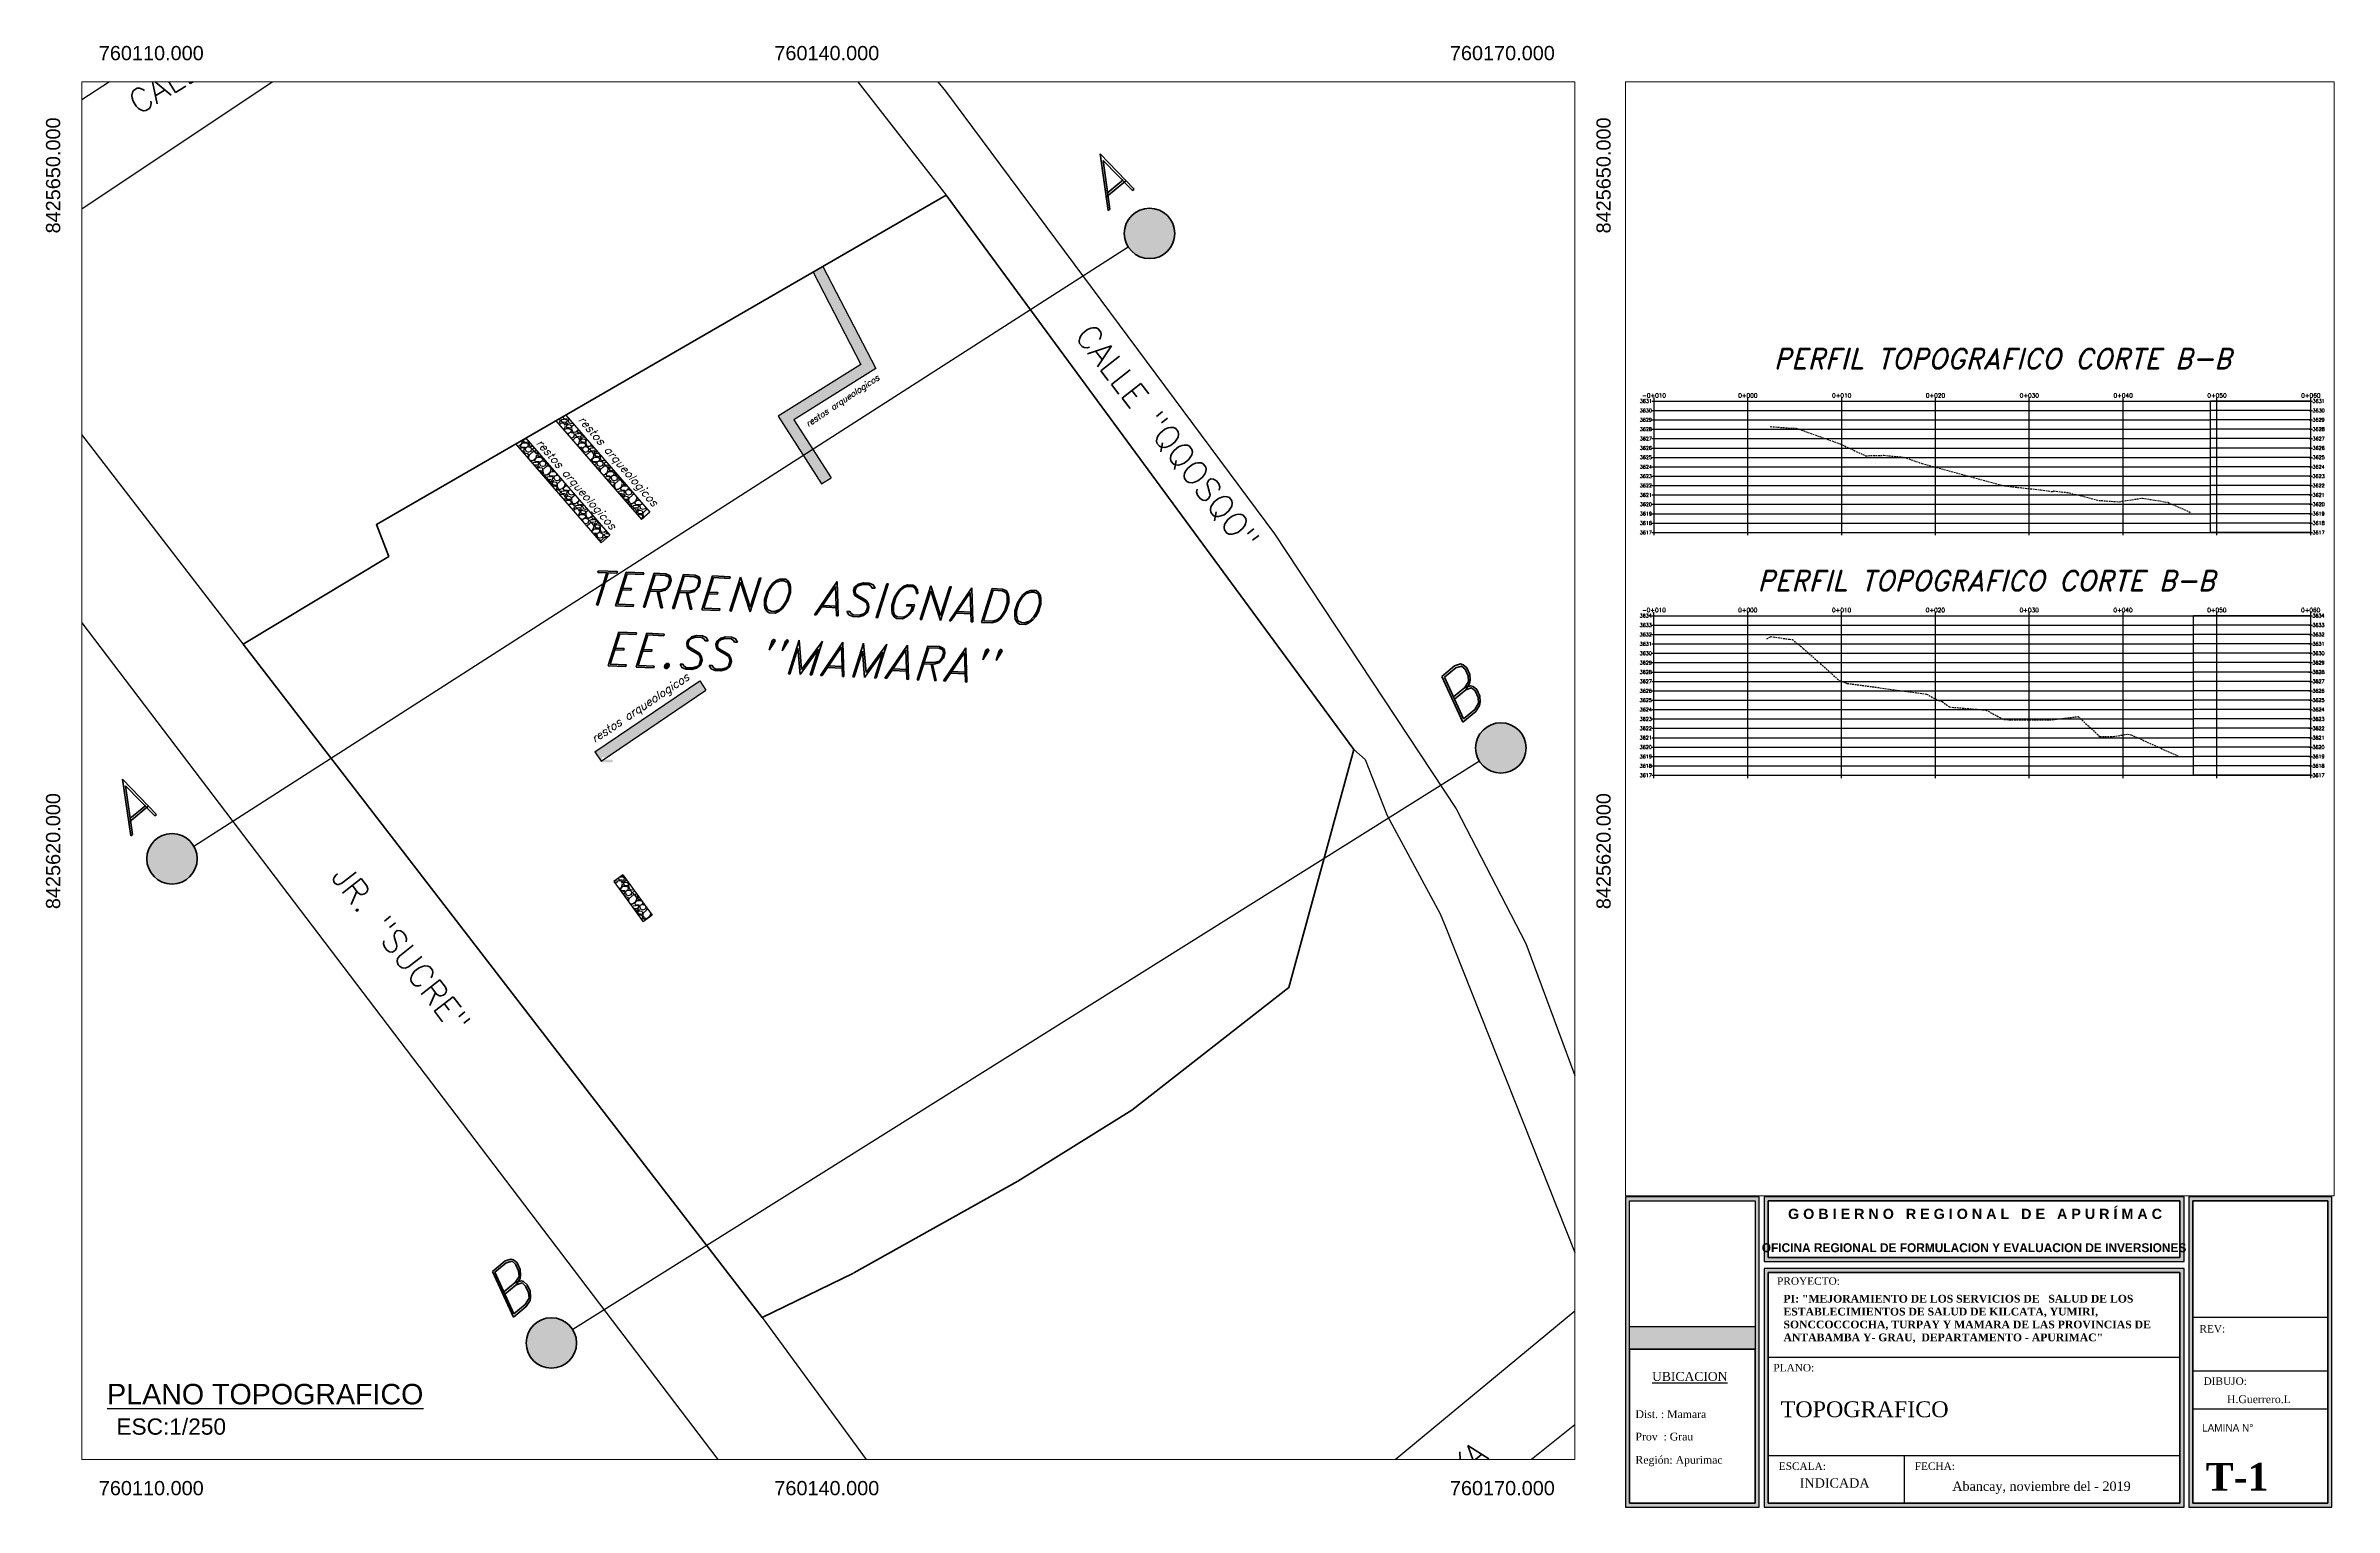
# Paper-space layout 'Layout1' of a CAD drawing. Header units: metres. Extents: x 2 to 408, y 0 to 260.
# The model-space entities are those that its viewports show. They can reach past a viewport. Long polylines and large blocks are cut down to what shows.
import ezdxf
from ezdxf.enums import TextEntityAlignment as Align

# ---------------------------------------------------------------- set-up
doc = ezdxf.new("R2010")
doc.units = ezdxf.units.M
doc.linetypes.add('DASHED', pattern=[0.75, 0.5, -0.25])
for name, color, linetype in [('$AUDIT-BAD-LAYER', 7, 'Continuous'), ('C-ROAD-PROF', 1, 'DASHED'), ('C-ROAD-PROF-GRID-GEOM', 5, 'Continuous'), ('C-ROAD-PROF-GRID-MAJR', 8, 'Continuous'), ('C-ROAD-PROF-TEXT', 11, 'Continuous'), ('C-ROAD-PROF-TITL', 11, 'Continuous'), ('C-ROAD-PROF-TTLB', 5, 'Continuous'), ('NOMBRE', 40, 'Continuous'), ('TEXTOS-CHICOS-03', 3, 'Continuous')]:
    doc.layers.add(name, color=color, linetype=linetype)
for name, color, linetype, lineweight in [('0_Pen_No__1', 7, 'Continuous', 13), ('2D Drafting - General_Pen_No__1', 7, 'Continuous', 13), ('PERIMETRO 01', 7, 'Continuous', 50), ('PLUMA 02', 51, 'Continuous', 20), ('Texto calles', 7, 'Continuous', 18), ('Texto_Pen_No__21', 7, 'Continuous', 35)]:
    doc.layers.add(name, color=color, linetype=linetype, lineweight=lineweight)
doc.layers.add('2D Drafting - General_Pen_No__102', color=7, linetype='Continuous', lineweight=13, true_color=0xcccccc)
doc.layers.add('TEXTOS-GRANDES-06', color=6, linetype='Continuous', lineweight=25, plot=False)
doc.styles.add('ambiente', font='romand.shx', dxfattribs={"oblique": 15})
doc.styles.add('ARIAL', font='arial.ttf')
doc.styles.add('Dutch801 XBd BT', font='dutcheb.ttf', dxfattribs={"height": 0.2})
doc.styles.add('GENERATED_STYLE_7', font='GOTHIC.TTF')
doc.styles.get("Standard").update_dxf_attribs({"font": 'simplex.shx'})
pattern_1 = [(228.0127875, (0.4572, 0.635), (-5.08000000039895, -5.71499999964545), [0.08543036, -8.45762090989]), (184.969741, (0.40005, 0.5715), (7.61999999698513, 0.63500003617448), [0.14660118, -14.51351222338]), (132.5104471, (0.254, 0.5588), (6.35000000268187, -6.98499999756149), [0.10337038, -10.233680698525]), (267.273689, (0.00635, 0.40005), (0.63500000132993, 12.69999999993328), [0.13350113, -13.216609356434]), (292.83365418, (0, 0.2667), (-3.17500000026585, 7.61999999988887), [0.130908425, -12.959951936336]), (357.273689, (0.0508, 0.14605), (-12.69999999993328, 0.63500000132993), [0.13350113, -13.216609356434]), (37.69424047, (0.18415, 0.1397), (-8.254999999633974, -6.350000000475103), [0.176548415, -17.47827882856]), (72.25532837, (0.32385, 0.24765), (4.445000001194823, 13.96999999961971), [0.16667988, -16.501314150476]), (121.42956562, (0.37465, 0.4064), (-5.08000000072078, 8.2549999995565), [0.13395325, -13.26138642468]), (175.2363583, (0.3048, 0.5207), (6.98499999989988, -0.6350000010973), [0.15292832, -7.4934842375]), (222.3974378, (0.1524, 0.5334), (-7.619999999756165, -6.985000000266), [0.19776948, -19.579193128044]), (138.81407483, (0.635, 0.3937), (-4.44499999973338, 3.8100000003098), [0.067501135, -6.682641456086]), (171.4692344, (0.5842, 0.43815), (8.25500000022241, -1.26999999855934), [0.128420495, -12.71365974926]), (225, (0.4572, 0.4572), (-9e-17, -0.635), [0.089802335, -0.808223277107]), (203.19859051, (0.41275, 0.5334), (3.1750000000865, 1.2699999997773), [0.04836033, -4.787655592223]), (291.80140949, (0.3683, 0.51435), (-0.6350000001329, 1.9049999999557), [0.068391405, -3.3511882475]), (30.96375653, (0.3937, 0.45085), (1.9050000000466, 1.2699999999303), [0.111079915, -3.591574538227]), (161.56505118, (0.48895, 0.508), (1.270000000033, -0.6349999999334), [0.080321785, -1.927724529207]), (16.389540334, (0, 0.51435), (6.35000000000004, 1.90500000000006), [0.112522, -11.139706668135]), (70.34617594, (0.10795, 0.5461), (-2.54000000023233, -6.9849999999176), [0.094399735, -9.34555391955]), (293.19859051, (0.48895, 0.635), (-1.2699999997783, 3.1750000000888), [0.096720025, -4.739295897223]), (343.61045967, (0.52705, 0.5461), (-6.35000000013307, 1.90499999955571), [0.112522, -11.139706668135]), (339.44395478, (0, 0.12065), (-3.17499999999997, 1.27000000000005), [0.1085088, -5.316933578277]), (294.7751406, (0.1016, 0.08255), (-3.17500000377923, 6.98499999828181), [0.09091803, -9.00089834518]), (66.80140949, (0.4953, 0), (1.2699999998006, 3.1750000000798), [0.096720025, -4.739295897223]), (17.35402464, (0.5334, 0.0889), (-8.25499999983576, -2.54000000053312), [0.106445685, -10.53809399505]), (69.44395478, (0.18415, 0), (-1.2700000000221, -3.17499999999116), [0.0542544, -5.371187978277]), (101.309932474, (0.4572, 0), (-0.6350000000001, 2.5400000000001), [0.03237865, -3.20549874113]), (165.963756532, (0.45085, 0.03175), (1.905, -0.635), [0.130908425, -2.487263647267]), (186.00900596, (0.32385, 0.0635), (6.34999999996634, 0.63500000033234), [0.12131675, -12.010341215834]), (303.69006753, (0.3937, 0.3937), (-0.6350000000882, 1.269999999956), [0.09158097, -2.19794408992]), (353.15722659, (0.4445, 0.3175), (10.79500000006642, -1.26999999943485), [0.15988919, -15.82900226626]), (60.9453959, (0.60325, 0.29845), (-2.5400000000699, -4.44499999996006), [0.06537706, -6.472348079527]), (90, (0.635, 0.3556), (-0.635, 0.635), [0.0381, -0.5969]), (120.25643716, (0.31115, 0.08255), (2.5399999996893, -4.44500000017745), [0.08821674, -8.7334851933]), (48.0127875, (0.2667, 0.15875), (5.08000000041883, 5.71499999962755), [0.17086072, -8.37219054989]), (0, (0.381, 0.28575), (0.635, 0.635), [0.1651, -0.4699]), (325.3048465, (0.5461, 0.28575), (6.35000000240538, -4.44499999656364), [0.10040239, -9.939829181035]), (254.0546041, (0.62865, 0.2286), (-0.6349999999556, -2.5400000000112), [0.09245727, -4.530412509693]), (207.64597536, (0.60325, 0.1397), (-12.06500000044334, -6.34999999915769), [0.150536275, -14.903116105734]), (175.42607874, (0.4699, 0.06985), (-8.25499999999971, 0.63499999999987), [0.159257365, -15.76646161406])]

# ---------------------------------------------------------------- blocks, each defined once
blk = doc.blocks.new('*U136')
at = {"layer": 'C-ROAD-PROF', "color": 1, "linetype": 'DASHED', "lineweight": -3}
for p, q in [((760209.49, 8425653.69), (760211.63, 8425653.53)), ((760211.63, 8425653.53), (760212.23, 8425653.53)), ((760212.23, 8425653.53), (760216.92, 8425651.85)), ((760216.92, 8425651.85), (760219.63, 8425650.58)), ((760219.63, 8425650.58), (760221.6, 8425650.63)), ((760221.6, 8425650.63), (760223.74, 8425650.43)), ((760223.74, 8425650.43), (760225.65, 8425649.76)), ((760225.65, 8425649.76), (760234.5, 8425647.36)), ((760234.5, 8425647.36), (760238.31, 8425646.95)), ((760238.31, 8425646.95), (760239.6, 8425646.75)), ((760239.6, 8425646.75), (760239.7, 8425646.83)), ((760239.7, 8425646.83), (760241.35, 8425646.64)), ((760241.35, 8425646.64), (760244.49, 8425645.83)), ((760244.49, 8425645.83), (760246.67, 8425645.67)), ((760246.67, 8425645.67), (760246.97, 8425645.73)), ((760246.97, 8425645.73), (760249.15, 8425646.07)), ((760249.15, 8425646.07), (760251.87, 8425645.62)), ((760251.87, 8425645.62), (760254.34, 8425644.51))]:
    blk.add_line(p, q, dxfattribs=at)
blk = doc.blocks.new('*U137')
at = {"layer": 'C-ROAD-PROF', "color": 1, "linetype": 'DASHED', "lineweight": -3}
for p, q in [((760211.51, 8425626.2), (760211.92, 8425626.44)), ((760211.92, 8425626.44), (760213.95, 8425626.16)), ((760213.95, 8425626.16), (760214.24, 8425626.13)), ((760214.24, 8425626.13), (760215.4, 8425625.19)), ((760215.4, 8425625.19), (760219.22, 8425621.78)), ((760219.22, 8425621.78), (760220.09, 8425621.46)), ((760220.09, 8425621.46), (760228.55, 8425620.31)), ((760228.55, 8425620.31), (760229.8, 8425619.63)), ((760229.8, 8425619.63), (760230.2, 8425619.52)), ((760230.2, 8425619.52), (760230.99, 8425618.94)), ((760230.99, 8425618.94), (760234.86, 8425618.62)), ((760234.86, 8425618.62), (760236.79, 8425617.59)), ((760241.95, 8425617.58), (760244.7, 8425617.92)), ((760244.7, 8425617.92), (760247.02, 8425615.79)), ((760236.79, 8425617.59), (760241.95, 8425617.58)), ((760247.02, 8425615.79), (760248.43, 8425615.8)), ((760248.43, 8425615.8), (760249.98, 8425616.04)), ((760249.98, 8425616.04), (760250.33, 8425615.98)), ((760250.33, 8425615.98), (760255.36, 8425613.71))]:
    blk.add_line(p, q, dxfattribs=at)

msp = doc.modelspace()

# ---------------------------------------------------------------- hatches: boundary and pattern name
h = msp.add_hatch()
h.set_pattern_fill('GRAVEL', color=256, scale=0.025)
h.set_pattern_definition(pattern_1)
h.paths.add_polyline_path([(760141.51566, 8425641.60399), (760137.84245, 8425639.30732), (760139.76827, 8425636.3006), (760140.17431, 8425636.56067), (760140.17431, 8425636.5937), (760138.54573, 8425639.13635), (760138.52112, 8425639.13635), (760138.52112, 8425639.16635), (760138.56011, 8425639.16635), (760142.15684, 8425641.4152), (760142.15684, 8425641.43958), (760142.16407, 8425641.43958), (760139.832, 8425645.93857), (760139.79826, 8425645.93857), (760139.39085, 8425645.70315)])
h.paths.add_polyline_path([(760134.63434, 8425627.14297), (760134.35439, 8425627.55725), (760129.70392, 8425624.41468), (760129.98387, 8425624.0004)])
edge = h.paths.add_edge_path()
edge.add_line((760129.96887, 8425623.9854), (760129.96887, 8425624.0154))
edge.add_line((760129.96887, 8425624.0154), (760129.99887, 8425624.0154))
edge.add_line((760129.99887, 8425624.0154), (760129.99887, 8425623.9854))
edge.add_line((760129.99887, 8425623.9854), (760129.96887, 8425623.9854))
edge.add_line((760129.95387, 8425624.0004), (760130.01387, 8425624.0004))
edge.add_line((760129.98387, 8425623.9704), (760129.98387, 8425624.0304))
edge.add_line((760130.01012, 8425624.04915), (760130.16905, 8425624.04915))
edge.add_line((760130.16905, 8425624.04915), (760130.16905, 8425624.16165))
edge.add_line((760130.16905, 8425624.16165), (760130.01012, 8425624.16165))
edge.add_line((760130.01012, 8425624.16165), (760130.01012, 8425624.04915))
edge.add_line((760130.01012, 8425623.94415), (760130.49405, 8425623.94415))
edge.add_line((760130.49405, 8425623.94415), (760130.49405, 8425624.05665))
edge.add_line((760130.49405, 8425624.05665), (760130.01012, 8425624.05665))
edge.add_line((760130.01012, 8425624.05665), (760130.01012, 8425623.94415))
h = msp.add_hatch()
h.set_pattern_fill('GRAVEL', color=256, scale=0.025)
h.set_pattern_definition(pattern_1)
h.paths.add_polyline_path([(760128.41343, 8425639.35995), (760127.97259, 8425639.10522), (760131.76797, 8425634.72377), (760132.14589, 8425635.05114)])
h.paths.add_polyline_path([(760126.63046, 8425638.32968), (760126.18962, 8425638.07494), (760129.985, 8425633.6935), (760130.36292, 8425634.02087)])
h = msp.add_hatch()
h.set_pattern_fill('GRAVEL', color=256, scale=0.025)
h.set_pattern_definition(pattern_1)
h.paths.add_polyline_path([(760130.94249, 8425618.94594), (760130.75543, 8425618.80965), (760130.75543, 8425618.78373), (760130.71984, 8425618.78373), (760130.53836, 8425618.65151), (760131.83995, 8425616.86495), (760132.02701, 8425617.00124), (760132.02701, 8425617.02716), (760132.0626, 8425617.02716), (760132.24408, 8425617.15937)])
at = {"layer": 'PERIMETRO 01'}
h = msp.add_hatch(color=256, dxfattribs=at)
h.set_gradient(color1=(0, 0, 255), color2=(255, 255, 0), name='SPHERICAL')
h.paths.add_polyline_path([(760153.21192, 8425647.42436, 1), (760155.4511, 8425647.42436, 1)])
h = msp.add_hatch(color=256, dxfattribs=at)
h.set_gradient(color1=(0, 0, 255), color2=(255, 255, 0), name='SPHERICAL')
h.paths.add_polyline_path([(760168.81311, 8425624.58095, 1), (760171.05229, 8425624.58095, 1)])
h = msp.add_hatch(color=256, dxfattribs=at)
h.set_gradient(color1=(0, 0, 255), color2=(255, 255, 0), name='SPHERICAL')
h.paths.add_polyline_path([(760109.80172, 8425619.65888, 1), (760112.04091, 8425619.65888, 1)])
h = msp.add_hatch(color=256, dxfattribs=at)
h.set_gradient(color1=(0, 0, 255), color2=(255, 255, 0), name='SPHERICAL')
h.paths.add_polyline_path([(760126.6483, 8425598.16352, 1), (760128.88748, 8425598.16352, 1)])

# ---------------------------------------------------------------- linework, layer by layer
msp.add_line((760132.4847, 8425665.56438, 3621.986), (760145.30496, 8425649.12057))
at = {"flags": 128}
for points in [[(760101.56434, 8425649.85893), (760098.27898, 8425649.85893), (760053.81925, 8425706.2764), (760085.09097, 8425727.95457), (760131.28152, 8425669.25539), (760101.56434, 8425649.85893)], [(760061.71359, 8425618.37807), (760132.4847, 8425665.56438)], [(760137.13196, 8425599.29172), (760101.81558, 8425645.11589), (760132.4847, 8425665.56438)], [(760153.38905, 8425646.82), (760111.89509, 8425620.21136)], [(760097.64397, 8425642.33449), (760145.20137, 8425579.78466), (760111.80656, 8425560.13923), (760061.71359, 8425618.37807), (760097.50225, 8425642.24)], [(760127.97259, 8425639.10522), (760131.76797, 8425634.72377)], [(760128.41343, 8425639.35995), (760132.14589, 8425635.05114)], [(760126.18962, 8425638.07494), (760129.985, 8425633.6935)], [(760126.63046, 8425638.32968), (760130.36292, 8425634.02087)], [(760132.14589, 8425635.05114), (760131.76797, 8425634.72377)], [(760130.36292, 8425634.02087), (760129.985, 8425633.6935)], [(760168.98391, 8425623.98658), (760128.71527, 8425598.76013)], [(760137.13196, 8425599.29172), (760149.45069, 8425582.4439), (760152.47402, 8425582.4439), (760173.9994, 8425600.22568)], [(760177.66956, 8425598.06059), (760152.27056, 8425577.84847), (760165.09682, 8425555.91305), (760180.32175, 8425543.94341), (760197.34739, 8425523.61735)]]:
    msp.add_lwpolyline(points, dxfattribs=at)
for points, elevation in [([(760134.53176, 8425667.09098), (760145.26791, 8425653.74142), (760159.88407, 8425634.09039), (760167.94997, 8425621.87393), (760171.04557, 8425615.8973), (760177.66956, 8425598.06059)], 3622.351), ([(760139.39085, 8425645.70315), (760141.51566, 8425641.60399)], 3625.367), ([(760139.82422, 8425645.95357), (760142.17184, 8425641.42458)], 3625.367), ([(760141.51566, 8425641.60399), (760137.84245, 8425639.30732), (760139.76827, 8425636.3006)], 3625.321), ([(760142.17184, 8425641.42458), (760138.53612, 8425639.15135), (760140.18931, 8425636.57028)], 3625.321), ([(760139.76827, 8425636.3006), (760140.18931, 8425636.57028)], 3625.321), ([(760129.70392, 8425624.41468), (760134.35439, 8425627.55725)], 3620.337), ([(760129.98387, 8425624.0004), (760134.63434, 8425627.14297)], 3620.337), ([(760134.35439, 8425627.55725), (760134.63434, 8425627.14297)], 3620.337), ([(760129.70392, 8425624.41468), (760129.98387, 8425624.0004)], 3620.337), ([(760163.40083, 8425624.50628), (760163.91102, 8425624.06715), (760164.88263, 8425621.58764), (760167.24499, 8425617.21707), (760167.48335, 8425616.60485), (760173.9994, 8425600.22568)], 3621.986), ([(760130.94249, 8425618.94594), (760130.53836, 8425618.65151)], 3619.85), ([(760130.53836, 8425618.65151), (760131.83995, 8425616.86495)], 3619.85), ([(760130.94249, 8425618.94594), (760132.24408, 8425617.15937)], 3619.85), ([(760132.24408, 8425617.15937), (760131.83995, 8425616.86495)], 3619.85)]:
    msp.add_lwpolyline(points, dxfattribs=dict(at, elevation=elevation))
at = {"layer": 'C-ROAD-PROF-GRID-GEOM', "color": 5, "linetype": 'Continuous', "lineweight": -3}
for p, q in [((760207.09687, 8425642.40715), (760207.09687, 8425656.40715)), ((760256.38955, 8425642.40715), (760256.38955, 8425656.40715)), ((760207.08292, 8425616.53747), (760207.08292, 8425633.53747)), ((760254.60067, 8425616.53747), (760254.60067, 8425633.53747))]:
    msp.add_line(p, q, dxfattribs=at)
at = {"layer": 'C-ROAD-PROF-GRID-MAJR', "color": 8, "linetype": 'Continuous', "lineweight": -3}
for p, q in [((760197.09687, 8425656.40715), (760207.09687, 8425656.40715)), ((760197.09687, 8425642.40715), (760197.09687, 8425656.40715)), ((760207.09687, 8425656.40715), (760256.38955, 8425656.40715)), ((760207.09687, 8425642.40715), (760207.09687, 8425656.40715)), ((760217.09687, 8425642.40715), (760217.09687, 8425656.40715)), ((760227.09687, 8425642.40715), (760227.09687, 8425656.40715)), ((760237.09687, 8425642.40715), (760237.09687, 8425656.40715)), ((760247.09687, 8425642.40715), (760247.09687, 8425656.40715)), ((760267.09687, 8425656.40715), (760256.38955, 8425656.40715)), ((760257.09687, 8425642.40715), (760257.09687, 8425656.40715)), ((760267.09687, 8425642.40715), (760267.09687, 8425656.40715)), ((760197.09687, 8425655.40715), (760207.09687, 8425655.40715)), ((760207.09687, 8425655.40715), (760256.38955, 8425655.40715)), ((760267.09687, 8425655.40715), (760256.38955, 8425655.40715)), ((760197.09687, 8425654.40715), (760207.09687, 8425654.40715)), ((760207.09687, 8425654.40715), (760256.38955, 8425654.40715)), ((760267.09687, 8425654.40715), (760256.38955, 8425654.40715)), ((760197.09687, 8425653.40715), (760207.09687, 8425653.40715)), ((760207.09687, 8425653.40715), (760256.38955, 8425653.40715)), ((760267.09687, 8425653.40715), (760256.38955, 8425653.40715)), ((760197.09687, 8425652.40715), (760207.09687, 8425652.40715)), ((760207.09687, 8425652.40715), (760256.38955, 8425652.40715)), ((760267.09687, 8425652.40715), (760256.38955, 8425652.40715)), ((760197.09687, 8425651.40715), (760207.09687, 8425651.40715)), ((760207.09687, 8425651.40715), (760256.38955, 8425651.40715)), ((760267.09687, 8425651.40715), (760256.38955, 8425651.40715)), ((760197.09687, 8425650.40715), (760207.09687, 8425650.40715)), ((760207.09687, 8425650.40715), (760256.38955, 8425650.40715)), ((760267.09687, 8425650.40715), (760256.38955, 8425650.40715)), ((760197.09687, 8425649.40715), (760207.09687, 8425649.40715)), ((760207.09687, 8425649.40715), (760256.38955, 8425649.40715)), ((760267.09687, 8425649.40715), (760256.38955, 8425649.40715)), ((760197.09687, 8425648.40715), (760207.09687, 8425648.40715)), ((760207.09687, 8425648.40715), (760256.38955, 8425648.40715)), ((760267.09687, 8425648.40715), (760256.38955, 8425648.40715)), ((760197.09687, 8425647.40715), (760207.09687, 8425647.40715)), ((760207.09687, 8425647.40715), (760256.38955, 8425647.40715)), ((760267.09687, 8425647.40715), (760256.38955, 8425647.40715)), ((760197.09687, 8425646.40715), (760207.09687, 8425646.40715)), ((760207.09687, 8425646.40715), (760256.38955, 8425646.40715)), ((760267.09687, 8425646.40715), (760256.38955, 8425646.40715)), ((760197.09687, 8425645.40715), (760207.09687, 8425645.40715)), ((760207.09687, 8425645.40715), (760256.38955, 8425645.40715)), ((760267.09687, 8425645.40715), (760256.38955, 8425645.40715)), ((760197.09687, 8425644.40715), (760207.09687, 8425644.40715)), ((760207.09687, 8425644.40715), (760256.38955, 8425644.40715)), ((760267.09687, 8425644.40715), (760256.38955, 8425644.40715)), ((760197.09687, 8425643.40715), (760207.09687, 8425643.40715)), ((760207.09687, 8425643.40715), (760256.38955, 8425643.40715)), ((760267.09687, 8425643.40715), (760256.38955, 8425643.40715)), ((760197.09687, 8425642.40715), (760207.09687, 8425642.40715)), ((760207.09687, 8425642.40715), (760256.38955, 8425642.40715)), ((760267.09687, 8425642.40715), (760256.38955, 8425642.40715)), ((760197.08292, 8425633.53747), (760207.08292, 8425633.53747)), ((760197.08292, 8425616.53747), (760197.08292, 8425633.53747)), ((760207.08292, 8425633.53747), (760254.60067, 8425633.53747)), ((760207.08292, 8425616.53747), (760207.08292, 8425633.53747)), ((760217.08292, 8425616.53747), (760217.08292, 8425633.53747)), ((760227.08292, 8425616.53747), (760227.08292, 8425633.53747)), ((760237.08292, 8425616.53747), (760237.08292, 8425633.53747)), ((760247.08292, 8425616.53747), (760247.08292, 8425633.53747)), ((760267.08292, 8425633.53747), (760254.60067, 8425633.53747)), ((760257.08292, 8425616.53747), (760257.08292, 8425633.53747)), ((760267.08292, 8425616.53747), (760267.08292, 8425633.53747)), ((760197.08292, 8425632.53747), (760207.08292, 8425632.53747)), ((760207.08292, 8425632.53747), (760254.60067, 8425632.53747)), ((760267.08292, 8425632.53747), (760254.60067, 8425632.53747)), ((760197.08292, 8425631.53747), (760207.08292, 8425631.53747)), ((760207.08292, 8425631.53747), (760254.60067, 8425631.53747)), ((760267.08292, 8425631.53747), (760254.60067, 8425631.53747)), ((760197.08292, 8425630.53747), (760207.08292, 8425630.53747)), ((760207.08292, 8425630.53747), (760254.60067, 8425630.53747)), ((760267.08292, 8425630.53747), (760254.60067, 8425630.53747)), ((760197.08292, 8425629.53747), (760207.08292, 8425629.53747)), ((760207.08292, 8425629.53747), (760254.60067, 8425629.53747)), ((760267.08292, 8425629.53747), (760254.60067, 8425629.53747)), ((760197.08292, 8425628.53747), (760207.08292, 8425628.53747)), ((760207.08292, 8425628.53747), (760254.60067, 8425628.53747)), ((760267.08292, 8425628.53747), (760254.60067, 8425628.53747)), ((760197.08292, 8425627.53747), (760207.08292, 8425627.53747)), ((760207.08292, 8425627.53747), (760254.60067, 8425627.53747)), ((760267.08292, 8425627.53747), (760254.60067, 8425627.53747)), ((760197.08292, 8425626.53747), (760207.08292, 8425626.53747)), ((760207.08292, 8425626.53747), (760254.60067, 8425626.53747)), ((760267.08292, 8425626.53747), (760254.60067, 8425626.53747)), ((760197.08292, 8425625.53747), (760207.08292, 8425625.53747)), ((760207.08292, 8425625.53747), (760254.60067, 8425625.53747)), ((760267.08292, 8425625.53747), (760254.60067, 8425625.53747)), ((760197.08292, 8425624.53747), (760207.08292, 8425624.53747)), ((760207.08292, 8425624.53747), (760254.60067, 8425624.53747)), ((760267.08292, 8425624.53747), (760254.60067, 8425624.53747)), ((760197.08292, 8425623.53747), (760207.08292, 8425623.53747)), ((760207.08292, 8425623.53747), (760254.60067, 8425623.53747)), ((760267.08292, 8425623.53747), (760254.60067, 8425623.53747)), ((760197.08292, 8425622.53747), (760207.08292, 8425622.53747)), ((760207.08292, 8425622.53747), (760254.60067, 8425622.53747)), ((760267.08292, 8425622.53747), (760254.60067, 8425622.53747)), ((760197.08292, 8425621.53747), (760207.08292, 8425621.53747)), ((760207.08292, 8425621.53747), (760254.60067, 8425621.53747)), ((760267.08292, 8425621.53747), (760254.60067, 8425621.53747)), ((760197.08292, 8425620.53747), (760207.08292, 8425620.53747)), ((760207.08292, 8425620.53747), (760254.60067, 8425620.53747)), ((760267.08292, 8425620.53747), (760254.60067, 8425620.53747)), ((760197.08292, 8425619.53747), (760207.08292, 8425619.53747)), ((760207.08292, 8425619.53747), (760254.60067, 8425619.53747)), ((760267.08292, 8425619.53747), (760254.60067, 8425619.53747)), ((760197.08292, 8425618.53747), (760207.08292, 8425618.53747)), ((760207.08292, 8425618.53747), (760254.60067, 8425618.53747)), ((760267.08292, 8425618.53747), (760254.60067, 8425618.53747)), ((760197.08292, 8425617.53747), (760207.08292, 8425617.53747)), ((760207.08292, 8425617.53747), (760254.60067, 8425617.53747)), ((760267.08292, 8425617.53747), (760254.60067, 8425617.53747)), ((760197.08292, 8425616.53747), (760207.08292, 8425616.53747)), ((760207.08292, 8425616.53747), (760254.60067, 8425616.53747)), ((760267.08292, 8425616.53747), (760254.60067, 8425616.53747))]:
    msp.add_line(p, q, dxfattribs=at)
at = {"layer": 'C-ROAD-PROF-TEXT', "color": 11, "linetype": 'Continuous', "lineweight": -3}
for p, q in [((760196.87187, 8425656.40715), (760197.32187, 8425656.40715)), ((760197.09687, 8425656.03215), (760197.09687, 8425656.78215)), ((760199.09687, 8425656.36965), (760199.09687, 8425656.44465)), ((760201.09687, 8425656.36965), (760201.09687, 8425656.44465)), ((760203.09687, 8425656.36965), (760203.09687, 8425656.44465)), ((760205.09687, 8425656.36965), (760205.09687, 8425656.44465)), ((760207.09687, 8425656.03215), (760207.09687, 8425656.78215)), ((760209.09687, 8425656.36965), (760209.09687, 8425656.44465)), ((760211.09687, 8425656.36965), (760211.09687, 8425656.44465)), ((760213.09687, 8425656.36965), (760213.09687, 8425656.44465)), ((760215.09687, 8425656.36965), (760215.09687, 8425656.44465)), ((760217.09687, 8425656.03215), (760217.09687, 8425656.78215)), ((760219.09687, 8425656.36965), (760219.09687, 8425656.44465)), ((760221.09687, 8425656.36965), (760221.09687, 8425656.44465)), ((760223.09687, 8425656.36965), (760223.09687, 8425656.44465)), ((760225.09687, 8425656.36965), (760225.09687, 8425656.44465)), ((760227.09687, 8425656.03215), (760227.09687, 8425656.78215)), ((760229.09687, 8425656.36965), (760229.09687, 8425656.44465)), ((760231.09687, 8425656.36965), (760231.09687, 8425656.44465)), ((760233.09687, 8425656.36965), (760233.09687, 8425656.44465)), ((760235.09687, 8425656.36965), (760235.09687, 8425656.44465)), ((760237.09687, 8425656.03215), (760237.09687, 8425656.78215)), ((760239.09687, 8425656.36965), (760239.09687, 8425656.44465)), ((760241.09687, 8425656.36965), (760241.09687, 8425656.44465)), ((760243.09687, 8425656.36965), (760243.09687, 8425656.44465)), ((760245.09687, 8425656.36965), (760245.09687, 8425656.44465)), ((760247.09687, 8425656.03215), (760247.09687, 8425656.78215)), ((760249.09687, 8425656.36965), (760249.09687, 8425656.44465)), ((760251.09687, 8425656.36965), (760251.09687, 8425656.44465)), ((760253.09687, 8425656.36965), (760253.09687, 8425656.44465)), ((760255.09687, 8425656.36965), (760255.09687, 8425656.44465)), ((760257.09687, 8425656.03215), (760257.09687, 8425656.78215)), ((760259.09687, 8425656.36965), (760259.09687, 8425656.44465)), ((760261.09687, 8425656.36965), (760261.09687, 8425656.44465)), ((760263.09687, 8425656.36965), (760263.09687, 8425656.44465)), ((760265.09687, 8425656.36965), (760265.09687, 8425656.44465)), ((760266.90937, 8425656.40715), (760267.28437, 8425656.40715)), ((760267.09687, 8425656.03215), (760267.09687, 8425656.78215)), ((760196.87187, 8425655.40715), (760197.32187, 8425655.40715)), ((760197.05937, 8425656.15715), (760197.13437, 8425656.15715)), ((760197.05937, 8425655.90715), (760197.13437, 8425655.90715)), ((760197.05937, 8425655.65715), (760197.13437, 8425655.65715)), ((760266.90937, 8425655.40715), (760267.28437, 8425655.40715)), ((760267.05937, 8425656.15715), (760267.13437, 8425656.15715)), ((760267.05937, 8425655.90715), (760267.13437, 8425655.90715)), ((760267.05937, 8425655.65715), (760267.13437, 8425655.65715)), ((760196.87187, 8425654.40715), (760197.32187, 8425654.40715)), ((760197.05937, 8425655.15715), (760197.13437, 8425655.15715)), ((760197.05937, 8425654.90715), (760197.13437, 8425654.90715)), ((760197.05937, 8425654.65715), (760197.13437, 8425654.65715)), ((760266.90937, 8425654.40715), (760267.28437, 8425654.40715)), ((760267.05937, 8425655.15715), (760267.13437, 8425655.15715)), ((760267.05937, 8425654.90715), (760267.13437, 8425654.90715)), ((760267.05937, 8425654.65715), (760267.13437, 8425654.65715)), ((760196.87187, 8425653.40715), (760197.32187, 8425653.40715)), ((760197.05937, 8425654.15715), (760197.13437, 8425654.15715)), ((760197.05937, 8425653.90715), (760197.13437, 8425653.90715)), ((760197.05937, 8425653.65715), (760197.13437, 8425653.65715)), ((760266.90937, 8425653.40715), (760267.28437, 8425653.40715)), ((760267.05937, 8425654.15715), (760267.13437, 8425654.15715)), ((760267.05937, 8425653.90715), (760267.13437, 8425653.90715)), ((760267.05937, 8425653.65715), (760267.13437, 8425653.65715)), ((760196.87187, 8425652.40715), (760197.32187, 8425652.40715)), ((760197.05937, 8425653.15715), (760197.13437, 8425653.15715)), ((760197.05937, 8425652.90715), (760197.13437, 8425652.90715)), ((760197.05937, 8425652.65715), (760197.13437, 8425652.65715)), ((760266.90937, 8425652.40715), (760267.28437, 8425652.40715)), ((760267.05937, 8425653.15715), (760267.13437, 8425653.15715)), ((760267.05937, 8425652.90715), (760267.13437, 8425652.90715)), ((760267.05937, 8425652.65715), (760267.13437, 8425652.65715)), ((760196.87187, 8425651.40715), (760197.32187, 8425651.40715)), ((760197.05937, 8425652.15715), (760197.13437, 8425652.15715)), ((760197.05937, 8425651.90715), (760197.13437, 8425651.90715)), ((760197.05937, 8425651.65715), (760197.13437, 8425651.65715)), ((760266.90937, 8425651.40715), (760267.28437, 8425651.40715)), ((760267.05937, 8425652.15715), (760267.13437, 8425652.15715)), ((760267.05937, 8425651.90715), (760267.13437, 8425651.90715)), ((760267.05937, 8425651.65715), (760267.13437, 8425651.65715)), ((760196.87187, 8425650.40715), (760197.32187, 8425650.40715)), ((760197.05937, 8425651.15715), (760197.13437, 8425651.15715)), ((760197.05937, 8425650.90715), (760197.13437, 8425650.90715)), ((760197.05937, 8425650.65715), (760197.13437, 8425650.65715)), ((760197.05937, 8425650.15715), (760197.13437, 8425650.15715)), ((760266.90937, 8425650.40715), (760267.28437, 8425650.40715)), ((760267.05937, 8425651.15715), (760267.13437, 8425651.15715)), ((760267.05937, 8425650.90715), (760267.13437, 8425650.90715)), ((760267.05937, 8425650.65715), (760267.13437, 8425650.65715)), ((760267.05937, 8425650.15715), (760267.13437, 8425650.15715)), ((760196.87187, 8425649.40715), (760197.32187, 8425649.40715)), ((760197.05937, 8425649.90715), (760197.13437, 8425649.90715)), ((760197.05937, 8425649.65715), (760197.13437, 8425649.65715)), ((760197.05937, 8425649.15715), (760197.13437, 8425649.15715)), ((760266.90937, 8425649.40715), (760267.28437, 8425649.40715)), ((760267.05937, 8425649.90715), (760267.13437, 8425649.90715)), ((760267.05937, 8425649.65715), (760267.13437, 8425649.65715)), ((760267.05937, 8425649.15715), (760267.13437, 8425649.15715)), ((760196.87187, 8425648.40715), (760197.32187, 8425648.40715)), ((760197.05937, 8425648.90715), (760197.13437, 8425648.90715)), ((760197.05937, 8425648.65715), (760197.13437, 8425648.65715)), ((760197.05937, 8425648.15715), (760197.13437, 8425648.15715)), ((760266.90937, 8425648.40715), (760267.28437, 8425648.40715)), ((760267.05937, 8425648.90715), (760267.13437, 8425648.90715)), ((760267.05937, 8425648.65715), (760267.13437, 8425648.65715)), ((760267.05937, 8425648.15715), (760267.13437, 8425648.15715)), ((760196.87187, 8425647.40715), (760197.32187, 8425647.40715)), ((760197.05937, 8425647.90715), (760197.13437, 8425647.90715)), ((760197.05937, 8425647.65715), (760197.13437, 8425647.65715)), ((760197.05937, 8425647.15715), (760197.13437, 8425647.15715)), ((760266.90937, 8425647.40715), (760267.28437, 8425647.40715)), ((760267.05937, 8425647.90715), (760267.13437, 8425647.90715)), ((760267.05937, 8425647.65715), (760267.13437, 8425647.65715)), ((760267.05937, 8425647.15715), (760267.13437, 8425647.15715)), ((760196.87187, 8425646.40715), (760197.32187, 8425646.40715)), ((760197.05937, 8425646.90715), (760197.13437, 8425646.90715)), ((760197.05937, 8425646.65715), (760197.13437, 8425646.65715)), ((760197.05937, 8425646.15715), (760197.13437, 8425646.15715)), ((760266.90937, 8425646.40715), (760267.28437, 8425646.40715)), ((760267.05937, 8425646.90715), (760267.13437, 8425646.90715)), ((760267.05937, 8425646.65715), (760267.13437, 8425646.65715)), ((760267.05937, 8425646.15715), (760267.13437, 8425646.15715)), ((760196.87187, 8425645.40715), (760197.32187, 8425645.40715)), ((760197.05937, 8425645.90715), (760197.13437, 8425645.90715)), ((760197.05937, 8425645.65715), (760197.13437, 8425645.65715)), ((760197.05937, 8425645.15715), (760197.13437, 8425645.15715)), ((760266.90937, 8425645.40715), (760267.28437, 8425645.40715)), ((760267.05937, 8425645.90715), (760267.13437, 8425645.90715)), ((760267.05937, 8425645.65715), (760267.13437, 8425645.65715)), ((760267.05937, 8425645.15715), (760267.13437, 8425645.15715)), ((760196.87187, 8425644.40715), (760197.32187, 8425644.40715)), ((760197.05937, 8425644.90715), (760197.13437, 8425644.90715)), ((760197.05937, 8425644.65715), (760197.13437, 8425644.65715)), ((760197.05937, 8425644.15715), (760197.13437, 8425644.15715)), ((760266.90937, 8425644.40715), (760267.28437, 8425644.40715)), ((760267.05937, 8425644.90715), (760267.13437, 8425644.90715)), ((760267.05937, 8425644.65715), (760267.13437, 8425644.65715)), ((760267.05937, 8425644.15715), (760267.13437, 8425644.15715)), ((760196.87187, 8425643.40715), (760197.32187, 8425643.40715)), ((760197.05937, 8425643.90715), (760197.13437, 8425643.90715)), ((760197.05937, 8425643.65715), (760197.13437, 8425643.65715)), ((760197.05937, 8425643.15715), (760197.13437, 8425643.15715)), ((760266.90937, 8425643.40715), (760267.28437, 8425643.40715)), ((760267.05937, 8425643.90715), (760267.13437, 8425643.90715)), ((760267.05937, 8425643.65715), (760267.13437, 8425643.65715)), ((760267.05937, 8425643.15715), (760267.13437, 8425643.15715)), ((760196.87187, 8425642.40715), (760197.32187, 8425642.40715)), ((760197.05937, 8425642.90715), (760197.13437, 8425642.90715)), ((760197.05937, 8425642.65715), (760197.13437, 8425642.65715)), ((760197.09687, 8425642.10715), (760197.09687, 8425642.70715)), ((760199.09687, 8425642.36965), (760199.09687, 8425642.44465)), ((760201.09687, 8425642.36965), (760201.09687, 8425642.44465)), ((760203.09687, 8425642.36965), (760203.09687, 8425642.44465)), ((760205.09687, 8425642.36965), (760205.09687, 8425642.44465)), ((760207.09687, 8425642.10715), (760207.09687, 8425642.70715)), ((760209.09687, 8425642.36965), (760209.09687, 8425642.44465)), ((760211.09687, 8425642.36965), (760211.09687, 8425642.44465)), ((760213.09687, 8425642.36965), (760213.09687, 8425642.44465)), ((760215.09687, 8425642.36965), (760215.09687, 8425642.44465)), ((760217.09687, 8425642.10715), (760217.09687, 8425642.70715)), ((760219.09687, 8425642.36965), (760219.09687, 8425642.44465)), ((760221.09687, 8425642.36965), (760221.09687, 8425642.44465)), ((760223.09687, 8425642.36965), (760223.09687, 8425642.44465)), ((760225.09687, 8425642.36965), (760225.09687, 8425642.44465)), ((760227.09687, 8425642.10715), (760227.09687, 8425642.70715)), ((760229.09687, 8425642.36965), (760229.09687, 8425642.44465)), ((760231.09687, 8425642.36965), (760231.09687, 8425642.44465)), ((760233.09687, 8425642.36965), (760233.09687, 8425642.44465)), ((760235.09687, 8425642.36965), (760235.09687, 8425642.44465)), ((760237.09687, 8425642.10715), (760237.09687, 8425642.70715)), ((760239.09687, 8425642.36965), (760239.09687, 8425642.44465)), ((760241.09687, 8425642.36965), (760241.09687, 8425642.44465)), ((760243.09687, 8425642.36965), (760243.09687, 8425642.44465)), ((760245.09687, 8425642.36965), (760245.09687, 8425642.44465)), ((760247.09687, 8425642.10715), (760247.09687, 8425642.70715)), ((760249.09687, 8425642.36965), (760249.09687, 8425642.44465)), ((760251.09687, 8425642.36965), (760251.09687, 8425642.44465)), ((760253.09687, 8425642.36965), (760253.09687, 8425642.44465)), ((760255.09687, 8425642.36965), (760255.09687, 8425642.44465)), ((760257.09687, 8425642.10715), (760257.09687, 8425642.70715)), ((760259.09687, 8425642.36965), (760259.09687, 8425642.44465)), ((760261.09687, 8425642.36965), (760261.09687, 8425642.44465)), ((760263.09687, 8425642.36965), (760263.09687, 8425642.44465)), ((760265.09687, 8425642.36965), (760265.09687, 8425642.44465)), ((760266.90937, 8425642.40715), (760267.28437, 8425642.40715)), ((760267.05937, 8425642.90715), (760267.13437, 8425642.90715)), ((760267.05937, 8425642.65715), (760267.13437, 8425642.65715)), ((760267.09687, 8425642.10715), (760267.09687, 8425642.70715)), ((760197.08292, 8425633.16247), (760197.08292, 8425633.91247)), ((760207.08292, 8425633.16247), (760207.08292, 8425633.91247)), ((760217.08292, 8425633.16247), (760217.08292, 8425633.91247)), ((760227.08292, 8425633.16247), (760227.08292, 8425633.91247)), ((760237.08292, 8425633.16247), (760237.08292, 8425633.91247)), ((760247.08292, 8425633.16247), (760247.08292, 8425633.91247)), ((760257.08292, 8425633.16247), (760257.08292, 8425633.91247)), ((760267.08292, 8425633.16247), (760267.08292, 8425633.91247)), ((760196.85792, 8425633.53747), (760197.30792, 8425633.53747)), ((760197.04542, 8425633.28747), (760197.12042, 8425633.28747)), ((760197.04542, 8425633.03747), (760197.12042, 8425633.03747)), ((760199.08292, 8425633.49997), (760199.08292, 8425633.57497)), ((760201.08292, 8425633.49997), (760201.08292, 8425633.57497)), ((760203.08292, 8425633.49997), (760203.08292, 8425633.57497)), ((760205.08292, 8425633.49997), (760205.08292, 8425633.57497)), ((760209.08292, 8425633.49997), (760209.08292, 8425633.57497)), ((760211.08292, 8425633.49997), (760211.08292, 8425633.57497)), ((760213.08292, 8425633.49997), (760213.08292, 8425633.57497)), ((760215.08292, 8425633.49997), (760215.08292, 8425633.57497)), ((760219.08292, 8425633.49997), (760219.08292, 8425633.57497)), ((760221.08292, 8425633.49997), (760221.08292, 8425633.57497)), ((760223.08292, 8425633.49997), (760223.08292, 8425633.57497)), ((760225.08292, 8425633.49997), (760225.08292, 8425633.57497)), ((760229.08292, 8425633.49997), (760229.08292, 8425633.57497)), ((760231.08292, 8425633.49997), (760231.08292, 8425633.57497)), ((760233.08292, 8425633.49997), (760233.08292, 8425633.57497)), ((760235.08292, 8425633.49997), (760235.08292, 8425633.57497)), ((760239.08292, 8425633.49997), (760239.08292, 8425633.57497)), ((760241.08292, 8425633.49997), (760241.08292, 8425633.57497)), ((760243.08292, 8425633.49997), (760243.08292, 8425633.57497)), ((760245.08292, 8425633.49997), (760245.08292, 8425633.57497)), ((760249.08292, 8425633.49997), (760249.08292, 8425633.57497)), ((760251.08292, 8425633.49997), (760251.08292, 8425633.57497)), ((760253.08292, 8425633.49997), (760253.08292, 8425633.57497)), ((760255.08292, 8425633.49997), (760255.08292, 8425633.57497)), ((760259.08292, 8425633.49997), (760259.08292, 8425633.57497)), ((760261.08292, 8425633.49997), (760261.08292, 8425633.57497)), ((760263.08292, 8425633.49997), (760263.08292, 8425633.57497)), ((760265.08292, 8425633.49997), (760265.08292, 8425633.57497)), ((760266.89542, 8425633.53747), (760267.27042, 8425633.53747)), ((760267.04542, 8425633.28747), (760267.12042, 8425633.28747)), ((760267.04542, 8425633.03747), (760267.12042, 8425633.03747)), ((760196.85792, 8425632.53747), (760197.30792, 8425632.53747)), ((760197.04542, 8425632.78747), (760197.12042, 8425632.78747)), ((760197.04542, 8425632.28747), (760197.12042, 8425632.28747)), ((760197.04542, 8425632.03747), (760197.12042, 8425632.03747)), ((760266.89542, 8425632.53747), (760267.27042, 8425632.53747)), ((760267.04542, 8425632.78747), (760267.12042, 8425632.78747)), ((760267.04542, 8425632.28747), (760267.12042, 8425632.28747)), ((760267.04542, 8425632.03747), (760267.12042, 8425632.03747)), ((760196.85792, 8425631.53747), (760197.30792, 8425631.53747)), ((760197.04542, 8425631.78747), (760197.12042, 8425631.78747)), ((760197.04542, 8425631.28747), (760197.12042, 8425631.28747)), ((760197.04542, 8425631.03747), (760197.12042, 8425631.03747)), ((760266.89542, 8425631.53747), (760267.27042, 8425631.53747)), ((760267.04542, 8425631.78747), (760267.12042, 8425631.78747)), ((760267.04542, 8425631.28747), (760267.12042, 8425631.28747)), ((760267.04542, 8425631.03747), (760267.12042, 8425631.03747)), ((760196.85792, 8425630.53747), (760197.30792, 8425630.53747)), ((760197.04542, 8425630.78747), (760197.12042, 8425630.78747)), ((760197.04542, 8425630.28747), (760197.12042, 8425630.28747)), ((760197.04542, 8425630.03747), (760197.12042, 8425630.03747)), ((760266.89542, 8425630.53747), (760267.27042, 8425630.53747)), ((760267.04542, 8425630.78747), (760267.12042, 8425630.78747)), ((760267.04542, 8425630.28747), (760267.12042, 8425630.28747)), ((760267.04542, 8425630.03747), (760267.12042, 8425630.03747)), ((760196.85792, 8425629.53747), (760197.30792, 8425629.53747)), ((760197.04542, 8425629.78747), (760197.12042, 8425629.78747)), ((760197.04542, 8425629.28747), (760197.12042, 8425629.28747)), ((760197.04542, 8425629.03747), (760197.12042, 8425629.03747)), ((760266.89542, 8425629.53747), (760267.27042, 8425629.53747)), ((760267.04542, 8425629.78747), (760267.12042, 8425629.78747)), ((760267.04542, 8425629.28747), (760267.12042, 8425629.28747)), ((760267.04542, 8425629.03747), (760267.12042, 8425629.03747)), ((760196.85792, 8425628.53747), (760197.30792, 8425628.53747)), ((760197.04542, 8425628.78747), (760197.12042, 8425628.78747)), ((760197.04542, 8425628.28747), (760197.12042, 8425628.28747)), ((760197.04542, 8425628.03747), (760197.12042, 8425628.03747)), ((760266.89542, 8425628.53747), (760267.27042, 8425628.53747)), ((760267.04542, 8425628.78747), (760267.12042, 8425628.78747)), ((760267.04542, 8425628.28747), (760267.12042, 8425628.28747)), ((760267.04542, 8425628.03747), (760267.12042, 8425628.03747)), ((760196.85792, 8425627.53747), (760197.30792, 8425627.53747)), ((760197.04542, 8425627.78747), (760197.12042, 8425627.78747)), ((760197.04542, 8425627.28747), (760197.12042, 8425627.28747)), ((760197.04542, 8425627.03747), (760197.12042, 8425627.03747)), ((760197.04542, 8425626.78747), (760197.12042, 8425626.78747)), ((760266.89542, 8425627.53747), (760267.27042, 8425627.53747)), ((760267.04542, 8425627.78747), (760267.12042, 8425627.78747)), ((760267.04542, 8425627.28747), (760267.12042, 8425627.28747)), ((760267.04542, 8425627.03747), (760267.12042, 8425627.03747)), ((760267.04542, 8425626.78747), (760267.12042, 8425626.78747)), ((760196.85792, 8425626.53747), (760197.30792, 8425626.53747)), ((760197.04542, 8425626.28747), (760197.12042, 8425626.28747)), ((760197.04542, 8425626.03747), (760197.12042, 8425626.03747)), ((760197.04542, 8425625.78747), (760197.12042, 8425625.78747)), ((760266.89542, 8425626.53747), (760267.27042, 8425626.53747)), ((760267.04542, 8425626.28747), (760267.12042, 8425626.28747)), ((760267.04542, 8425626.03747), (760267.12042, 8425626.03747)), ((760267.04542, 8425625.78747), (760267.12042, 8425625.78747)), ((760196.85792, 8425625.53747), (760197.30792, 8425625.53747)), ((760197.04542, 8425625.28747), (760197.12042, 8425625.28747)), ((760197.04542, 8425625.03747), (760197.12042, 8425625.03747)), ((760197.04542, 8425624.78747), (760197.12042, 8425624.78747)), ((760266.89542, 8425625.53747), (760267.27042, 8425625.53747)), ((760267.04542, 8425625.28747), (760267.12042, 8425625.28747)), ((760267.04542, 8425625.03747), (760267.12042, 8425625.03747)), ((760267.04542, 8425624.78747), (760267.12042, 8425624.78747)), ((760196.85792, 8425624.53747), (760197.30792, 8425624.53747)), ((760197.04542, 8425624.28747), (760197.12042, 8425624.28747)), ((760197.04542, 8425624.03747), (760197.12042, 8425624.03747)), ((760197.04542, 8425623.78747), (760197.12042, 8425623.78747)), ((760266.89542, 8425624.53747), (760267.27042, 8425624.53747)), ((760267.04542, 8425624.28747), (760267.12042, 8425624.28747)), ((760267.04542, 8425624.03747), (760267.12042, 8425624.03747)), ((760267.04542, 8425623.78747), (760267.12042, 8425623.78747)), ((760196.85792, 8425623.53747), (760197.30792, 8425623.53747)), ((760197.04542, 8425623.28747), (760197.12042, 8425623.28747)), ((760197.04542, 8425623.03747), (760197.12042, 8425623.03747)), ((760197.04542, 8425622.78747), (760197.12042, 8425622.78747)), ((760266.89542, 8425623.53747), (760267.27042, 8425623.53747)), ((760267.04542, 8425623.28747), (760267.12042, 8425623.28747)), ((760267.04542, 8425623.03747), (760267.12042, 8425623.03747)), ((760267.04542, 8425622.78747), (760267.12042, 8425622.78747)), ((760196.85792, 8425622.53747), (760197.30792, 8425622.53747)), ((760197.04542, 8425622.28747), (760197.12042, 8425622.28747)), ((760197.04542, 8425622.03747), (760197.12042, 8425622.03747)), ((760197.04542, 8425621.78747), (760197.12042, 8425621.78747)), ((760266.89542, 8425622.53747), (760267.27042, 8425622.53747)), ((760267.04542, 8425622.28747), (760267.12042, 8425622.28747)), ((760267.04542, 8425622.03747), (760267.12042, 8425622.03747)), ((760267.04542, 8425621.78747), (760267.12042, 8425621.78747)), ((760196.85792, 8425621.53747), (760197.30792, 8425621.53747)), ((760197.04542, 8425621.28747), (760197.12042, 8425621.28747)), ((760197.04542, 8425621.03747), (760197.12042, 8425621.03747)), ((760197.04542, 8425620.78747), (760197.12042, 8425620.78747)), ((760266.89542, 8425621.53747), (760267.27042, 8425621.53747)), ((760267.04542, 8425621.28747), (760267.12042, 8425621.28747)), ((760267.04542, 8425621.03747), (760267.12042, 8425621.03747)), ((760267.04542, 8425620.78747), (760267.12042, 8425620.78747)), ((760196.85792, 8425620.53747), (760197.30792, 8425620.53747)), ((760197.04542, 8425620.28747), (760197.12042, 8425620.28747)), ((760197.04542, 8425620.03747), (760197.12042, 8425620.03747)), ((760197.04542, 8425619.78747), (760197.12042, 8425619.78747)), ((760266.89542, 8425620.53747), (760267.27042, 8425620.53747)), ((760267.04542, 8425620.28747), (760267.12042, 8425620.28747)), ((760267.04542, 8425620.03747), (760267.12042, 8425620.03747)), ((760267.04542, 8425619.78747), (760267.12042, 8425619.78747)), ((760196.85792, 8425619.53747), (760197.30792, 8425619.53747)), ((760197.04542, 8425619.28747), (760197.12042, 8425619.28747)), ((760197.04542, 8425619.03747), (760197.12042, 8425619.03747)), ((760197.04542, 8425618.78747), (760197.12042, 8425618.78747)), ((760266.89542, 8425619.53747), (760267.27042, 8425619.53747)), ((760267.04542, 8425619.28747), (760267.12042, 8425619.28747)), ((760267.04542, 8425619.03747), (760267.12042, 8425619.03747)), ((760267.04542, 8425618.78747), (760267.12042, 8425618.78747)), ((760196.85792, 8425618.53747), (760197.30792, 8425618.53747)), ((760197.04542, 8425618.28747), (760197.12042, 8425618.28747)), ((760197.04542, 8425618.03747), (760197.12042, 8425618.03747)), ((760197.04542, 8425617.78747), (760197.12042, 8425617.78747)), ((760266.89542, 8425618.53747), (760267.27042, 8425618.53747)), ((760267.04542, 8425618.28747), (760267.12042, 8425618.28747)), ((760267.04542, 8425618.03747), (760267.12042, 8425618.03747)), ((760267.04542, 8425617.78747), (760267.12042, 8425617.78747)), ((760196.85792, 8425617.53747), (760197.30792, 8425617.53747)), ((760197.04542, 8425617.28747), (760197.12042, 8425617.28747)), ((760197.04542, 8425617.03747), (760197.12042, 8425617.03747)), ((760197.04542, 8425616.78747), (760197.12042, 8425616.78747)), ((760197.08292, 8425616.23747), (760197.08292, 8425616.83747)), ((760207.08292, 8425616.23747), (760207.08292, 8425616.83747)), ((760217.08292, 8425616.23747), (760217.08292, 8425616.83747)), ((760227.08292, 8425616.23747), (760227.08292, 8425616.83747)), ((760237.08292, 8425616.23747), (760237.08292, 8425616.83747)), ((760247.08292, 8425616.23747), (760247.08292, 8425616.83747)), ((760257.08292, 8425616.23747), (760257.08292, 8425616.83747)), ((760266.89542, 8425617.53747), (760267.27042, 8425617.53747)), ((760267.04542, 8425617.28747), (760267.12042, 8425617.28747)), ((760267.04542, 8425617.03747), (760267.12042, 8425617.03747)), ((760267.04542, 8425616.78747), (760267.12042, 8425616.78747)), ((760267.08292, 8425616.23747), (760267.08292, 8425616.83747)), ((760196.85792, 8425616.53747), (760197.30792, 8425616.53747)), ((760199.08292, 8425616.49997), (760199.08292, 8425616.57497)), ((760201.08292, 8425616.49997), (760201.08292, 8425616.57497)), ((760203.08292, 8425616.49997), (760203.08292, 8425616.57497)), ((760205.08292, 8425616.49997), (760205.08292, 8425616.57497)), ((760209.08292, 8425616.49997), (760209.08292, 8425616.57497)), ((760211.08292, 8425616.49997), (760211.08292, 8425616.57497)), ((760213.08292, 8425616.49997), (760213.08292, 8425616.57497)), ((760215.08292, 8425616.49997), (760215.08292, 8425616.57497)), ((760219.08292, 8425616.49997), (760219.08292, 8425616.57497)), ((760221.08292, 8425616.49997), (760221.08292, 8425616.57497)), ((760223.08292, 8425616.49997), (760223.08292, 8425616.57497)), ((760225.08292, 8425616.49997), (760225.08292, 8425616.57497)), ((760229.08292, 8425616.49997), (760229.08292, 8425616.57497)), ((760231.08292, 8425616.49997), (760231.08292, 8425616.57497)), ((760233.08292, 8425616.49997), (760233.08292, 8425616.57497)), ((760235.08292, 8425616.49997), (760235.08292, 8425616.57497)), ((760239.08292, 8425616.49997), (760239.08292, 8425616.57497)), ((760241.08292, 8425616.49997), (760241.08292, 8425616.57497)), ((760243.08292, 8425616.49997), (760243.08292, 8425616.57497)), ((760245.08292, 8425616.49997), (760245.08292, 8425616.57497)), ((760249.08292, 8425616.49997), (760249.08292, 8425616.57497)), ((760251.08292, 8425616.49997), (760251.08292, 8425616.57497)), ((760253.08292, 8425616.49997), (760253.08292, 8425616.57497)), ((760255.08292, 8425616.49997), (760255.08292, 8425616.57497)), ((760259.08292, 8425616.49997), (760259.08292, 8425616.57497)), ((760261.08292, 8425616.49997), (760261.08292, 8425616.57497)), ((760263.08292, 8425616.49997), (760263.08292, 8425616.57497)), ((760265.08292, 8425616.49997), (760265.08292, 8425616.57497)), ((760266.89542, 8425616.53747), (760267.27042, 8425616.53747))]:
    msp.add_line(p, q, dxfattribs=at)
at = {"layer": 'C-ROAD-PROF-TTLB', "color": 5, "linetype": 'Continuous', "lineweight": -3}
for p, q in [((760197.09687, 8425642.40715), (760197.09687, 8425656.40715)), ((760197.09687, 8425656.40715), (760267.09687, 8425656.40715)), ((760267.09687, 8425642.40715), (760267.09687, 8425656.40715)), ((760197.09687, 8425642.40715), (760267.09687, 8425642.40715)), ((760197.08292, 8425616.53747), (760197.08292, 8425633.53747)), ((760197.08292, 8425633.53747), (760267.08292, 8425633.53747)), ((760267.08292, 8425616.53747), (760267.08292, 8425633.53747)), ((760197.08292, 8425616.53747), (760267.08292, 8425616.53747))]:
    msp.add_line(p, q, dxfattribs=at)
at = {"layer": 'PERIMETRO 01'}
msp.add_polyline3d([(760141.19329, 8425601.26949, 3621.986), (760148.48388, 8425605.3394, 3621.986), (760153.55217, 8425608.49168, 3621.986), (760160.51374, 8425613.94315, 3621.986), (760163.40083, 8425624.50628, 3621.986), (760145.30496, 8425649.12057, 0), (760119.99786, 8425634.49709, 0), (760120.54336, 8425633.08208, 0), (760114.08724, 8425629.19301, 0), (760137.13196, 8425599.29172, 0), (760141.18823, 8425601.26667, 0)], dxfattribs=at)
for centre in [(760154.33151, 8425647.42436), (760169.9327, 8425624.58095), (760110.92131, 8425619.65888), (760127.76789, 8425598.16352)]:
    msp.add_circle(centre, 1.11959, dxfattribs=at)

# ---------------------------------------------------------------- block references
at = {"layer": 'C-ROAD-PROF', "color": 1, "linetype": 'DASHED', "lineweight": -3}
for name, p in [('*U136', (0, 0)), ('*U137', (-2.40177, 4.87063))]:
    msp.add_blockref(name, p, dxfattribs=at)

# ---------------------------------------------------------------- texts
at = {"layer": 'C-ROAD-PROF-TEXT', "color": 11, "linetype": 'Continuous', "lineweight": -3, "ltscale": 1.25}
for s, insert, char_height, attachment_point in [('3631', (760196.87187, 8425656.40715), 0.375, 6), ('-0+010', (760197.09687, 8425656.78215), 0.45, 8), ('0+000', (760207.09687, 8425656.78215), 0.45, 8), ('0+010', (760217.09687, 8425656.78215), 0.45, 8), ('0+020', (760227.09687, 8425656.78215), 0.45, 8), ('0+030', (760237.09687, 8425656.78215), 0.45, 8), ('0+040', (760247.09687, 8425656.78215), 0.45, 8), ('0+050', (760257.09687, 8425656.78215), 0.45, 8), ('0+060', (760267.09687, 8425656.78215), 0.45, 8), ('3631', (760267.28437, 8425656.40715), 0.375, 4), ('3630', (760196.87187, 8425655.40715), 0.375, 6), ('3630', (760267.28437, 8425655.40715), 0.375, 4), ('3629', (760196.87187, 8425654.40715), 0.375, 6), ('3629', (760267.28437, 8425654.40715), 0.375, 4), ('3628', (760196.87187, 8425653.40715), 0.375, 6), ('3628', (760267.28437, 8425653.40715), 0.375, 4), ('3627', (760196.87187, 8425652.40715), 0.375, 6), ('3627', (760267.28437, 8425652.40715), 0.375, 4), ('3626', (760196.87187, 8425651.40715), 0.375, 6), ('3626', (760267.28437, 8425651.40715), 0.375, 4), ('3625', (760196.87187, 8425650.40715), 0.375, 6), ('3625', (760267.28437, 8425650.40715), 0.375, 4), ('3624', (760196.87187, 8425649.40715), 0.375, 6), ('3624', (760267.28437, 8425649.40715), 0.375, 4), ('3623', (760196.87187, 8425648.40715), 0.375, 6), ('3623', (760267.28437, 8425648.40715), 0.375, 4), ('3622', (760196.87187, 8425647.40715), 0.375, 6), ('3622', (760267.28437, 8425647.40715), 0.375, 4), ('3621', (760196.87187, 8425646.40715), 0.375, 6), ('3621', (760267.28437, 8425646.40715), 0.375, 4), ('3620', (760196.87187, 8425645.40715), 0.375, 6), ('3620', (760267.28437, 8425645.40715), 0.375, 4), ('3619', (760196.87187, 8425644.40715), 0.375, 6), ('3619', (760267.28437, 8425644.40715), 0.375, 4), ('3618', (760196.87187, 8425643.40715), 0.375, 6), ('3618', (760267.28437, 8425643.40715), 0.375, 4), ('3617', (760196.87187, 8425642.40715), 0.375, 6), ('3617', (760267.28437, 8425642.40715), 0.375, 4), ('-0+010', (760197.08292, 8425633.91247), 0.45, 8), ('0+000', (760207.08292, 8425633.91247), 0.45, 8), ('0+010', (760217.08292, 8425633.91247), 0.45, 8), ('0+020', (760227.08292, 8425633.91247), 0.45, 8), ('0+030', (760237.08292, 8425633.91247), 0.45, 8), ('0+040', (760247.08292, 8425633.91247), 0.45, 8), ('0+050', (760257.08292, 8425633.91247), 0.45, 8), ('0+060', (760267.08292, 8425633.91247), 0.45, 8), ('3634', (760196.85792, 8425633.53747), 0.375, 6), ('3634', (760267.27042, 8425633.53747), 0.375, 4), ('3633', (760196.85792, 8425632.53747), 0.375, 6), ('3633', (760267.27042, 8425632.53747), 0.375, 4), ('3632', (760196.85792, 8425631.53747), 0.375, 6), ('3632', (760267.27042, 8425631.53747), 0.375, 4), ('3631', (760196.85792, 8425630.53747), 0.375, 6), ('3631', (760267.27042, 8425630.53747), 0.375, 4), ('3630', (760196.85792, 8425629.53747), 0.375, 6), ('3630', (760267.27042, 8425629.53747), 0.375, 4), ('3629', (760196.85792, 8425628.53747), 0.375, 6), ('3629', (760267.27042, 8425628.53747), 0.375, 4), ('3628', (760196.85792, 8425627.53747), 0.375, 6), ('3628', (760267.27042, 8425627.53747), 0.375, 4), ('3627', (760196.85792, 8425626.53747), 0.375, 6), ('3627', (760267.27042, 8425626.53747), 0.375, 4), ('3626', (760196.85792, 8425625.53747), 0.375, 6), ('3626', (760267.27042, 8425625.53747), 0.375, 4), ('3625', (760196.85792, 8425624.53747), 0.375, 6), ('3625', (760267.27042, 8425624.53747), 0.375, 4), ('3624', (760196.85792, 8425623.53747), 0.375, 6), ('3623', (760196.85792, 8425622.53747), 0.375, 6), ('3624', (760267.27042, 8425623.53747), 0.375, 4), ('3623', (760267.27042, 8425622.53747), 0.375, 4), ('3622', (760196.85792, 8425621.53747), 0.375, 6), ('3622', (760267.27042, 8425621.53747), 0.375, 4), ('3621', (760196.85792, 8425620.53747), 0.375, 6), ('3621', (760267.27042, 8425620.53747), 0.375, 4), ('3620', (760196.85792, 8425619.53747), 0.375, 6), ('3620', (760267.27042, 8425619.53747), 0.375, 4), ('3619', (760196.85792, 8425618.53747), 0.375, 6), ('3619', (760267.27042, 8425618.53747), 0.375, 4), ('3618', (760196.85792, 8425617.53747), 0.375, 6), ('3618', (760267.27042, 8425617.53747), 0.375, 4), ('3617', (760196.85792, 8425616.53747), 0.375, 6), ('3617', (760267.27042, 8425616.53747), 0.375, 4)]:
    msp.add_mtext(s, dxfattribs=dict(at, insert=insert, char_height=char_height, attachment_point=attachment_point))
at = {"layer": 'C-ROAD-PROF-TITL', "color": 11, "linetype": 'Continuous', "lineweight": -3, "char_height": 0.525, "attachment_point": 8, "rotation": 270.0000011}
for insert in [(760193.34687, 8425649.40715), (760193.33292, 8425625.03747)]:
    msp.add_mtext('Elevation', dxfattribs=dict(at, insert=insert))
at = {"layer": 'NOMBRE', "style": 'ambiente', "oblique": 15, "text_generation_flag": 6}
for s, height, rotation, p in [('PERFIL TOPOGRAFICO CORTE B-B', 2.16, 180, (760234.22696, 8425660.9202)), ('A', 2.16, 219.6725911, (760152.38242, 8425649.75194)), ('restos arqueologicos', 0.273375, 213.7320925, (760140.69203, 8425640.00149)), ('restos arqueologicos', 0.3645, 130.8305871, (760130.75108, 8425637.31663, 3623)), ('restos arqueologicos', 0.3645, 130.8305871, (760128.88474, 8425636.29072)), ('PERFIL TOPOGRAFICO CORTE B-B', 2.16, 180, (760232.49254, 8425637.27078)), ('TERRENO ASIGNADO', 1.51875, 177.4067748, (760139.36462, 8425631.25567, 1811.5)), ('EE.SS "MAMARA"', 1.51875, 177.4067748, (760138.81323, 8425628.60325, 5435.5)), ('restos arqueologicos', 0.3645, 213.8838728, (760131.71093, 8425626.37244, 724.2)), ('B', 2.16, 219.6725911, (760167.98361, 8425626.90853)), ('A', 2.16, 219.6725911, (760108.97222, 8425621.98646)), ('B', 2.16, 219.6725911, (760125.8188, 8425600.4911))]:
    msp.add_text(s, height=height, rotation=rotation, dxfattribs=at).set_placement(p, align=Align.MIDDLE_CENTER)
at = {"layer": 'Texto calles'}
for s, rotation, p in [('CALLE. "UCHUY FACCHA"', 31.3082731, (760109.41611, 8425652.66449)), ('CALLE "QQOSQO"', 307.8573448, (760150.97341, 8425642.86293)), ('JR. "SUCRE"', 307.8573448, (760117.93803, 8425618.8486)), ('JR. MALLMANYA', 38.5759532, (760160.99585, 8425586.30547, -3620.5))]:
    msp.add_text(s, height=1.0546875, rotation=rotation, dxfattribs=at).set_placement(p)

psp = doc.layouts.get("Layout1")

# ---------------------------------------------------------------- hatches: boundary and pattern name
at = {"layer": '2D Drafting - General_Pen_No__102', "linetype": 'Continuous', "lineweight": 30}
h = psp.add_hatch(color=256, dxfattribs=at)
h.paths.add_polyline_path([(282.48, 0.35), (306.25, 0.35), (306.25, 55.46), (282.48, 55.46)])
h.paths.add_polyline_path([(305.53, 1.07), (283.2, 1.07), (283.17, 28.42), (305.5, 28.42)], flags=16)
h.paths.add_polyline_path([(283.2, 32.4), (283.2, 54.74), (305.53, 54.74), (305.53, 32.4)], flags=16)
h = psp.add_hatch(color=256, dxfattribs=at)
h.paths.add_polyline_path([(307.1, 55.46), (307.1, 44.01), (381.7, 44.01), (381.7, 55.46)])
h.paths.add_polyline_path([(307.82, 44.73), (307.82, 54.74), (380.98, 54.74), (380.98, 44.73)], flags=16)
h = psp.add_hatch(color=256, dxfattribs=at)
h.paths.add_polyline_path([(382.55, 55.46), (382.55, 0.35), (407.98, 0.35), (407.98, 55.46)])
h.paths.add_polyline_path([(383.27, 1.07), (383.27, 54.74), (407.26, 54.74), (407.26, 1.07)], flags=16)
h = psp.add_hatch(color=256, dxfattribs=at)
h.paths.add_polyline_path([(307.1, 0.35), (381.7, 0.35), (381.7, 42.74), (307.1, 42.74)])
h.paths.add_polyline_path([(307.82, 1.07), (307.82, 42.02), (380.98, 42.02), (380.98, 1.07)], flags=16)

# ---------------------------------------------------------------- linework, layer by layer
at = {"layer": '0_Pen_No__1', "linetype": 'Continuous', "lineweight": 30}
for p, q in [((383.27, 34.08), (407.26, 34.08)), ((380.98, 26.93), (307.82, 26.93)), ((383.27, 24.56), (407.26, 24.56)), ((383.27, 17.82), (407.26, 17.82)), ((307.82, 9.55), (380.98, 9.55)), ((331.97, 9.55), (331.97, 1.07))]:
    psp.add_line(p, q, dxfattribs=at)
at = {"layer": '0_Pen_No__1', "linetype": 'Continuous', "lineweight": 30, "flags": 128}
for points in [[(282.48, 0.35), (306.25, 0.35), (306.25, 55.46), (282.48, 55.46)], [(283.2, 54.74), (305.53, 54.74), (305.53, 28.42), (283.2, 28.42)], [(307.1, 44.01), (381.7, 44.01), (381.7, 55.46), (307.1, 55.46)], [(307.82, 44.73), (380.98, 44.73), (380.98, 54.74), (307.82, 54.74)], [(382.55, 0.35), (407.98, 0.35), (407.98, 55.46), (382.55, 55.46)], [(383.27, 1.07), (407.26, 1.07), (407.26, 54.74), (383.27, 54.74)], [(307.1, 42.74), (307.1, 0.35), (381.7, 0.35), (381.7, 42.74)], [(307.82, 42.02), (307.82, 1.07), (380.98, 1.07), (380.98, 42.02)], [(283.2, 1.07), (305.53, 1.07), (305.5, 28.42), (283.17, 28.42)]]:
    psp.add_lwpolyline(points, close=True, dxfattribs=at)
at = {"layer": '2D Drafting - General_Pen_No__1', "linetype": 'Continuous', "lineweight": 30, "flags": 128}
for points in [[(282.48, 0.35), (306.25, 0.35), (306.25, 55.46), (282.48, 55.46)], [(283.2, 32.4), (283.2, 54.74), (305.53, 54.74), (305.53, 32.4)], [(307.1, 55.46), (307.1, 44.01), (381.7, 44.01), (381.7, 55.46)], [(307.82, 44.73), (307.82, 54.74), (380.98, 54.74), (380.98, 44.73)], [(382.55, 55.46), (382.55, 0.35), (407.98, 0.35), (407.98, 55.46)], [(383.27, 1.07), (383.27, 54.74), (407.26, 54.74), (407.26, 1.07)], [(307.1, 0.35), (381.7, 0.35), (381.7, 42.74), (307.1, 42.74)], [(307.82, 1.07), (307.82, 42.02), (380.98, 42.02), (380.98, 1.07)], [(305.53, 1.07), (283.2, 1.07), (283.17, 28.42), (305.5, 28.42)]]:
    psp.add_lwpolyline(points, close=True, dxfattribs=at)

# ---------------------------------------------------------------- texts
at = {"layer": '$AUDIT-BAD-LAYER', "color": 0, "lineweight": 30, "style": 'Dutch801 XBd BT'}
psp.add_text('TOPOGRAFICO', height=2.8206, dxfattribs=at).set_placement((310.05, 16.34))
at = {"layer": '$AUDIT-BAD-LAYER', "lineweight": 30, "style": 'Dutch801 XBd BT'}
for s, insert, char_height, attachment_point in [('{PROYECTO:}', (309.41, 41.18), 1.3283, 1), ('REV:', (384.43, 32.7), 1.328, 1), ('{\\LUBICACION}', (287.21, 22.76), 1.594, 7), ('PLANO:', (308.76, 25.8), 1.328, 1), ('DIBUJO:', (385.17, 23.41), 1.328, 1), ('Dist. : Mamara', (284.26, 16.16), 1.3808, 7), ('H.Guerrero.L', (389.32, 18.81), 1.3808, 7), ('Prov  : Grau', (284.26, 12.18), 1.3808, 7), ('{\\fCentury Gothic|b0|i0|c0|p34;LAMINA\\fCentury Gothic|b0|i0|c128|p34; \\fCentury Gothic|b0|i0|c0|p34;N°}', (384.9, 15.11), 1.32831, 1), ('Región: Apurimac', (284.26, 7.62), 1.3808, 7), ('{ESCALA:}', (309.72, 8.31), 1.328, 1), ('{FECHA:}', (333.87, 8.31), 1.328, 1), ('{INDICADA}', (313.44, 3.8), 1.66, 7), ('Abancay, noviembre del - 2019', (340.54, 4.92), 1.6604, 1)]:
    psp.add_mtext(s, dxfattribs=dict(at, insert=insert, char_height=char_height, attachment_point=attachment_point))
at = {"layer": '$AUDIT-BAD-LAYER', "lineweight": 30, "insert": (310.55, 38.07), "char_height": 1.37397, "width": 71.1483, "attachment_point": 1}
psp.add_mtext('{\\fTimes New Roman|b1|i0|c0|p18;PI: "MEJORAMIENTO DE LOS SERVICIOS DE   SALUD DE LOS ESTABLECIMIENTOS DE SALUD DE KILCATA, YUMIRI, SONCCOCCOCHA, TURPAY Y MAMARA DE LAS PROVINCIAS DE ANTABAMBA Y- GRAU,  DEPARTAMENTO - APURIMAC"}', dxfattribs=at)
at = {"layer": '0_Pen_No__1', "linetype": 'Continuous', "lineweight": 30, "insert": (307.82, 45.63), "char_height": 1.57868, "width": 73.1608, "attachment_point": 7, "style": 'ARIAL'}
psp.add_mtext('\\pxqc,tc18.4125,r36.825;{\\fBodoni MT|b1|i0|c0|p18;OFICINA REGIONAL DE FORMULACION Y EVALUACION DE INVERSIONES\\fBernadette|b0|i0|c0|p2; \\C8;\\c8355711; }', dxfattribs=at)
at = {"layer": 'PERIMETRO 01', "color": 18, "true_color": 0x000000, "char_height": 2.5254}
for s, insert, attachment_point in [('\\A1;{\\fArial|b0|i0;760110.000}', (20.61, 257.3), 8), ('\\A1;{\\fArial|b0|i0;760140.000}', (140.61, 257.3), 8), ('\\A1;{\\fArial|b0|i0;760170.000}', (260.61, 257.3), 8), ('\\A1;{\\fArial|b0|i0;760110.000}', (20.61, 5.01), 2), ('\\A1;{\\fArial|b0|i0;760140.000}', (140.61, 5.01), 2), ('\\A1;{\\fArial|b0|i0;760170.000}', (260.61, 5.01), 2)]:
    psp.add_mtext(s, dxfattribs=dict(at, insert=insert, attachment_point=attachment_point))
at = {"layer": 'PERIMETRO 01', "color": 18, "true_color": 0x000000, "char_height": 2.5254, "rotation": 90}
for s, insert, attachment_point in [('\\A1;{\\fArial|b0|i0;8425650.000}', (4.47, 236.87), 8), ('\\A1;{\\fArial|b0|i0;8425650.000}', (277.32, 236.87), 2), ('\\A1;{\\fArial|b0|i0;8425620.000}', (4.47, 116.87), 8), ('\\A1;{\\fArial|b0|i0;8425620.000}', (277.32, 116.87), 2)]:
    psp.add_mtext(s, dxfattribs=dict(at, insert=insert, attachment_point=attachment_point))
at = {"layer": 'PLUMA 02', "color": 0, "linetype": 'Continuous', "lineweight": 30, "ltscale": 0.005, "insert": (385.56, 8.21), "char_height": 4.9179, "attachment_point": 1}
psp.add_mtext('{\\fTimes New Roman|b1|i0|c0|p18;T-1}', dxfattribs=at)
at = {"layer": 'Texto_Pen_No__21', "linetype": 'Continuous', "lineweight": 30, "insert": (311.36, 51.51), "char_height": 1.8212, "attachment_point": 7, "style": 'GENERATED_STYLE_7'}
psp.add_mtext('{\\fArial|b1|i0|c0|p34;G O B I E R N O   R E G I O N A L   D E   A P U R Í M A C}', dxfattribs=at)
at = {"layer": 'TEXTOS-CHICOS-03', "style": 'ARIAL'}
psp.add_text('ESC:1/250', height=2.884, dxfattribs=at).set_placement((14.41, 13.23))
at = {"layer": 'TEXTOS-GRANDES-06', "style": 'ARIAL'}
psp.add_text('%%UPLANO TOPOGRAFICO', height=3.6369, dxfattribs=at).set_placement((12.77, 18.62))

# ---------------------------------------------------------------- viewports
at = {"layer": 'Defpoints', "view_target_point": (370776.42676, 310629.56983)}
psp.add_viewport(center=(345.43, 154.56), size=(125.9, 197.849), view_center_point=(389455.39685, 8115001.49606), view_height=118.709397, status=3, dxfattribs=at)
at = {"layer": 'PERIMETRO 01', "view_target_point": (370776.42676, 310629.56983)}
psp.add_viewport(center=(140.89, 131.15), size=(265.23, 244.6653), view_center_point=(389363.64332, 8114993.99983), view_height=61.1663348, dxfattribs=at)

doc.saveas('drawing.dxf')
